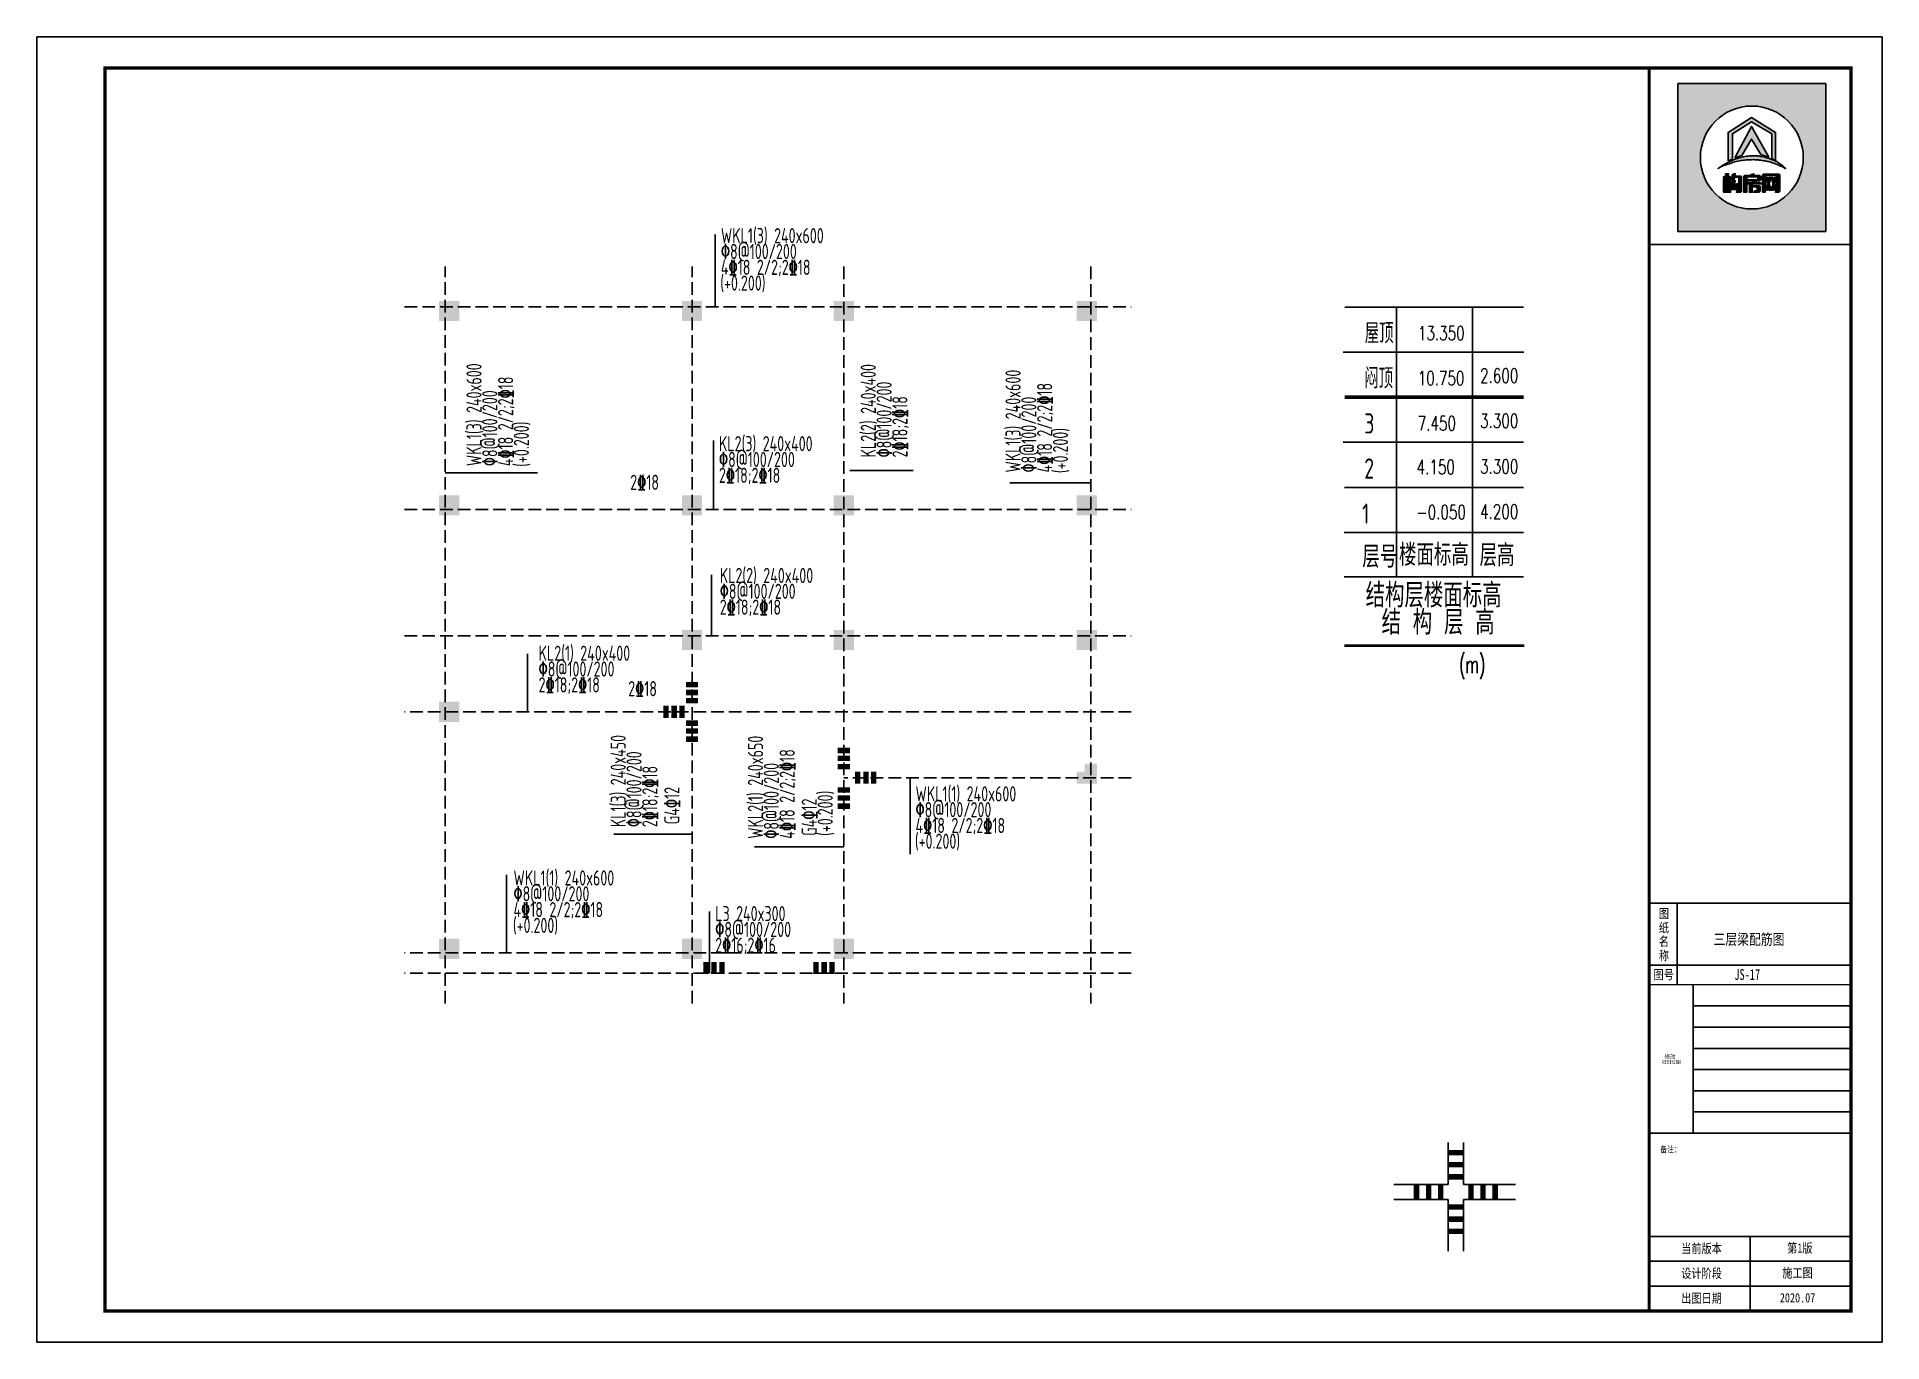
# Model space of a CAD drawing. Header units: millimetres. Extents: x -807114 to 558292, y -468455 to -61603.
# Drawn here: x 223290 to 259756, y -254641 to -228857 of the extents above; entities that cross this region are included whole.
import ezdxf
from ezdxf.enums import TextEntityAlignment as Align

# ---------------------------------------------------------------- set-up
doc = ezdxf.new("R2010")
doc.units = ezdxf.units.MM
doc.header["$LTSCALE"] = 1000
for name, pattern in [('3', [5, 3, -2]), ('DASH', [0.35, 0.25, -0.1]), ('DASHED', [19.05, 12.7, -6.35])]:
    doc.linetypes.add(name, pattern=pattern)
for name, color, linetype in [('BEAM', 4, 'DASHED'), ('PUB_TAB', 117, 'Continuous'), ('PUB_TEXT', 3, 'Continuous'), ('PUB_TITLE', 4, 'Continuous'), ('S_BEAMDIMMASS', 2, 'Continuous'), ('text1', 22, 'Continuous'), ('YHJ_图名', 7, 'Continuous'), ('建-文字', 7, 'Continuous'), ('建-轴', 1, 'Continuous')]:
    doc.layers.add(name, color=color, linetype=linetype)
doc.layers.add('YHG_表格', color=3, linetype='Continuous', lineweight=18)
doc.styles.add('_SIMPLEX', font='txt.shx', dxfattribs={"width": 0.8, "bigfont": 'hztxt.shx'})
doc.styles.add('TSSD_Rein', font='Tssdeng.shx', dxfattribs={"width": 0.7, "bigfont": 'hztxt.shx'})
doc.styles.add('uni-黑体', font='simhei.ttf')
doc.styles.add('ZDBOX', font='simsun.ttc', dxfattribs={"width": 0.7})
doc.styles.add('双线', font='tssdeng2.shx', dxfattribs={"width": 0.75, "bigfont": 'tssdchn.shx'})
doc.styles.add('宋体', font='simsun.ttc', dxfattribs={"width": 0.8})

msp = doc.modelspace()

# ---------------------------------------------------------------- texts
at = {"style": 'TSSD_Rein', "width": 0.7}
for p in [(235016.2, -237896.2), (234976.1, -241973.2)]:
    msp.add_text('2%%13218', height=300, dxfattribs=at).set_placement(p, align=Align.BOTTOM_LEFT)
at = {"style": 'ZDBOX', "width": 0.8}
for s, height, p in [('图', 184.2, (255444.6, -246175.1)), ('纸', 184.2, (255444.6, -246452.9)), ('名', 184.2, (255444.6, -246721.3)), ('称', 184.2, (255444.6, -247003.6)), ('图号', 184.17, (255440.9, -247383.5)), ('备注：', 122.78, (255575.8, -250830.7))]:
    msp.add_text(s, height=height, dxfattribs=at).set_placement(p, align=Align.MIDDLE)
for s, p in [('当前版本', (255785.6, -252883.6)), ('第1版', (257879, -252875.2)), ('设计阶段', (255785.6, -253374.8)), ('施工图', (257782.9, -253366.3)), ('出图日期', (255785.6, -253865.9)), ('2020.07', (257734.8, -253857.5))]:
    msp.add_text(s, height=184.17, dxfattribs=at).set_placement(p)
at = {"layer": 'PUB_TAB', "color": 7, "style": '_SIMPLEX', "width": 0.7}
for s, p in [('13.350', (250583.1, -234848.2)), ('10.750', (250578.3, -235739.1)), ('2.600', (251811.5, -235689.7)), ('7.450', (250578.3, -236630)), ('3.300', (251811.5, -236580.6)), ('4.150', (250557.2, -237493.8)), ('3.300', (251811.5, -237484.8)), ('-0.050', (250557.2, -238384.7)), ('4.200', (251811.5, -238375.7))]:
    msp.add_text(s, height=280, dxfattribs=at).set_placement(p)
at = {"layer": 'PUB_TEXT', "color": 8, "style": '宋体'}
msp.add_text('修改', height=78.05, dxfattribs=at).set_placement((255457, -249042.7))
at = {"layer": 'PUB_TEXT', "color": 8, "style": '宋体', "width": 0.7}
msp.add_text('REVISION', height=78.05, dxfattribs=at).set_placement((255414.5, -249170.8), align=Align.BOTTOM_LEFT)
at = {"layer": 'S_BEAMDIMMASS', "style": 'TSSD_Rein', "width": 0.7}
for s, p in [('WKL1(3) 240x600', (236808.2, -233023.5)), ('%%1308@100/200', (236808.2, -233336)), ('4%%13218 2/2;2%%13218', (236808.2, -233648.5)), ('(+0.200)', (236795.8, -233959.7)), ('KL2(3) 240x400', (236769.7, -237132.6)), ('%%1308@100/200', (236769.7, -237445.1)), ('2%%13218;2%%13218', (236769.7, -237757.6)), ('KL2(2) 240x400', (236785.2, -239736.8)), ('%%1308@100/200', (236785.1, -240049.3)), ('2%%13218;2%%13218', (236785.1, -240361.8)), ('KL2(1) 240x400', (233205.2, -241272.4)), ('%%1308@100/200', (233205.2, -241584.9)), ('2%%13218;2%%13218', (233205.2, -241897.4)), ('WKL1(1) 240x600', (240653.7, -244050.3)), ('%%1308@100/200', (240653.7, -244362.8)), ('4%%13218 2/2;2%%13218', (240653.7, -244675.3)), ('(+0.200)', (240641.4, -244986.6)), ('WKL1(1) 240x600', (232708.8, -245712.2)), ('%%1308@100/200', (232708.8, -246024.7)), ('4%%13218 2/2;2%%13218', (232708.8, -246337.2)), ('L3 240x300', (236695.8, -246416.2)), ('(+0.200)', (232696.5, -246648.5)), ('%%1308@100/200', (236695.8, -246728.7)), ('2%%13216;2%%13216', (236695.8, -247041.2))]:
    msp.add_text(s, height=300, dxfattribs=at).set_placement(p, align=Align.BOTTOM_LEFT)
for s, p in [('WKL1(3) 240x600', (232168.1, -237337.1)), ('KL2(2) 240x400', (239960.4, -237165.2)), ('WKL1(3) 240x600', (242821, -237463)), ('%%1308@100/200', (232480.6, -237337.1)), ('4%%13218 2/2;2%%13218', (232793.1, -237337.1)), ('%%1308@100/200', (240272.9, -237165.2)), ('4%%13218 2/2;2%%13218', (243446, -237463)), ('2%%13218;2%%13218', (240585.4, -237165.2)), ('%%1308@100/200', (243133.5, -237463)), ('(+0.200)', (233104.4, -237349.4)), ('(+0.200)', (243757.3, -237475.4)), ('KL1(3) 240x450', (235018, -244469.3)), ('WKL2(1) 240x650', (237731.6, -244698.2)), ('%%1308@100/200', (235330.5, -244469.3)), ('%%1308@100/200', (238044.1, -244698.2)), ('4%%13218 2/2;2%%13218', (238356.6, -244698.2)), ('2%%13218;2%%13218', (235643, -244469.3))]:
    msp.add_text(s, height=300, rotation=90, dxfattribs=at).set_placement(p, align=Align.BOTTOM_LEFT)
for s, p in [('G4%%13112', (235989.3, -244412.3)), ('G4%%13112', (238702.8, -244641.3)), ('(+0.200)', (239019.1, -244641.3))]:
    msp.add_text(s, height=300, rotation=90, dxfattribs=at).set_placement(p)
at = {"layer": 'YHJ_图名', "color": 3}
for s, height, style, width, p in [('屋顶', 400, '双线', 0.75, (249531.6, -234911)), ('闷顶', 400, '双线', 0.75, (249521.8, -235801.9)), ('3', 400, '双线', 0.75, (249521.8, -236692.7)), ('2', 400, '双线', 0.75, (249521.8, -237583.6)), ('1', 400, '双线', 0.75, (249478.5, -238474.5)), ('楼面标高', 432, 'TSSD_Rein', 0.8, (250206.8, -239305.1, 7980)), ('层高', 432, 'TSSD_Rein', 0.8, (251800.1, -239313.6, 7182)), ('层号', 432, 'TSSD_Rein', 0.8, (249482.9, -239342.6, 7182)), ('结构层楼面标高', 480, 'TSSD_Rein', 0.8, (249548.8, -240129.1, 7980)), ('结 构 层 高', 480, 'TSSD_Rein', 0.8, (249864, -240664.1, 7980)), ('(m)', 346.71, '_SIMPLEX', 0.6, (251398.4, -241426.2))]:
    msp.add_text(s, height=height, dxfattribs=dict(at, style=style, width=width)).set_placement(p)
at = {"layer": '建-文字', "style": 'uni-黑体'}
for s, width, p in [('三层梁配筋图', 0.8, (256426, -246791.9)), ('JS-17', 0.7, (256836.6, -247486.4))]:
    msp.add_text(s, height=213.77, dxfattribs=dict(at, width=width)).set_placement(p)

# ---------------------------------------------------------------- blocks, each defined once
blk = doc.blocks.new('sadasfafa')
h = blk.add_hatch(color=252)
h.dxf.hatch_style = 1
h.paths.add_polyline_path([(1853311, -2488040), (1853311, -2490368), (1855639, -2490368), (1855639, -2488040)])
h.paths.add_polyline_path([(1855286, -2489204, 1), (1853664, -2489204, 1)], flags=16)
edge = h.paths.add_edge_path(flags=0)
edge.add_spline(control_points=[(1853945, -2489376), (1853935, -2489385), (1854022, -2489327), (1854064, -2489324), (1854178, -2489280), (1854273, -2489257), (1854375, -2489242), (1854470, -2489236), (1854555, -2489239), (1854630, -2489250), (1854700, -2489259), (1854781, -2489280), (1854854, -2489303), (1854917, -2489335), (1854967, -2489354), (1854993, -2489368), (1855014, -2489382), (1854982, -2489354), (1854965, -2489332), (1854910, -2489297), (1854854, -2489260), (1854784, -2489234), (1854713, -2489206), (1854640, -2489189), (1854569, -2489179), (1854497, -2489176), (1854414, -2489178), (1854321, -2489198), (1854229, -2489222), (1854147, -2489257), (1854080, -2489292), (1854021, -2489325), (1853977, -2489352), (1853953, -2489369), (1853945, -2489376)], knot_values=[0, 0, 0, 0, 114.670179, 423.637006, 763.89867, 1083.683754, 1343.405239, 1688.07646, 1952.326814, 2113.699055, 2375.693807, 2595.188681, 2872.839541, 3068.155951, 3238.592156, 3348.056762, 3361.095167, 3431.805845, 3527.265261, 3733.200323, 3952.805082, 4160.23278, 4398.128766, 4650.488133, 4837.16968, 5050.428326, 5308.684497, 5588.159898, 5913.430939, 6163.12325, 6398.139207, 6601.625078, 6772.549769, 6871.149972, 6871.149972, 6871.149972, 6871.149972], degree=3, periodic=1)
h.paths.add_polyline_path([(1854530, -2489580), (1854534, -2489580), (1854534, -2489603), (1854618, -2489603), (1854618, -2489621), (1854481, -2489621), (1854481, -2489650), (1854589, -2489650), (1854599, -2489656), (1854606, -2489666), (1854606, -2489733), (1854600, -2489742), (1854590, -2489750), (1854506, -2489750), (1854514, -2489740), (1854518, -2489731), (1854552, -2489731), (1854558, -2489728), (1854560, -2489721), (1854560, -2489675), (1854558, -2489670), (1854553, -2489667), (1854481, -2489667), (1854481, -2489750), (1854436, -2489750), (1854436, -2489626), (1854433, -2489621), (1854406, -2489621), (1854406, -2489603), (1854488, -2489603), (1854488, -2489590)], flags=0)
h.paths.add_polyline_path([(1854486, -2489468), (1854506, -2489461), (1854506, -2489485), (1854510, -2489489), (1854601, -2489489), (1854609, -2489494), (1854615, -2489502), (1854615, -2489556), (1854607, -2489564), (1854599, -2489569), (1854401, -2489569), (1854394, -2489573), (1854394, -2489750), (1854349, -2489750), (1854349, -2489504), (1854355, -2489495), (1854367, -2489489), (1854462, -2489489), (1854462, -2489474)], flags=0)
h.paths.add_polyline_path([(1854394, -2489554), (1854394, -2489512), (1854404, -2489506), (1854562, -2489506), (1854570, -2489513), (1854570, -2489554)], flags=0)
h.paths.add_polyline_path([(1854214, -2489569), (1854203, -2489632), (1854193, -2489683), (1854194, -2489689), (1854218, -2489689), (1854220, -2489683), (1854214, -2489633), (1854254, -2489614), (1854263, -2489686), (1854263, -2489700), (1854255, -2489709), (1854159, -2489709), (1854150, -2489702), (1854148, -2489692), (1854173, -2489569)], flags=0)
h.paths.add_polyline_path([(1854187, -2489466), (1854213, -2489458), (1854207, -2489496), (1854296, -2489496), (1854305, -2489498), (1854312, -2489505), (1854314, -2489513), (1854314, -2489733), (1854310, -2489741), (1854301, -2489750), (1854231, -2489750), (1854238, -2489741), (1854243, -2489730), (1854261, -2489730), (1854268, -2489727), (1854270, -2489720), (1854270, -2489531), (1854270, -2489526), (1854267, -2489521), (1854260, -2489516), (1854202, -2489516), (1854201, -2489534), (1854196, -2489558), (1854150, -2489558), (1854159, -2489535), (1854165, -2489504), (1854167, -2489471)], flags=0)
h.paths.add_polyline_path([(1854140, -2489544), (1854140, -2489750), (1854114, -2489750), (1854114, -2489544)], flags=0)
h.paths.add_polyline_path([(1854056, -2489544), (1854053, -2489750), (1854031, -2489750), (1854031, -2489544)], flags=0)
h.paths.add_polyline_path([(1854107, -2489459), (1854107, -2489508), (1854139, -2489508), (1854139, -2489527), (1854107, -2489527), (1854107, -2489750), (1854062, -2489750), (1854062, -2489527), (1854029, -2489527), (1854029, -2489508), (1854062, -2489508), (1854062, -2489459)], flags=0)
h.paths.add_polyline_path([(1854209, -2489211), (1854471, -2488714), (1854743, -2489200), (1854618, -2489155), (1854470, -2488913), (1854318, -2489172)], flags=0)
h.paths.add_polyline_path([(1854102, -2488808), (1854470, -2488575), (1854848, -2488810), (1854848, -2489247), (1854790, -2489223), (1854790, -2488832), (1854471, -2488643), (1854168, -2488829), (1854168, -2489231), (1854102, -2489257)], flags=0)
h.paths.add_polyline_path([(1854685, -2489750), (1854641, -2489750), (1854641, -2489488), (1854641, -2489484), (1854646, -2489475), (1854656, -2489467), (1854898, -2489467), (1854907, -2489471), (1854916, -2489478), (1854916, -2489731), (1854908, -2489743), (1854902, -2489750), (1854847, -2489750), (1854858, -2489732), (1854866, -2489731), (1854869, -2489724), (1854869, -2489718), (1854867, -2489718), (1854836, -2489718), (1854826, -2489684), (1854814, -2489718), (1854746, -2489718), (1854736, -2489684), (1854722, -2489718), (1854689, -2489718), (1854689, -2489709), (1854691, -2489709), (1854720, -2489621), (1854685, -2489512)], flags=0)
h.paths.add_polyline_path([(1854779, -2489518), (1854809, -2489621), (1854781, -2489709), (1854777, -2489709), (1854750, -2489621), (1854775, -2489518)], flags=0)
h = blk.add_hatch(color=7)
h.dxf.hatch_style = 1
h.paths.add_polyline_path([(1854102, -2489257), (1854168, -2489231), (1854168, -2488829), (1854471, -2488643), (1854790, -2488832), (1854790, -2489223), (1854848, -2489247), (1854848, -2488810), (1854470, -2488575), (1854102, -2488808)])
h = blk.add_hatch(color=7)
h.dxf.hatch_style = 1
h.paths.add_polyline_path([(1854318, -2489172), (1854470, -2488913), (1854618, -2489155), (1854743, -2489200), (1854471, -2488714), (1854209, -2489211)])
h = blk.add_hatch(color=7)
h.dxf.hatch_style = 1
edge = h.paths.add_edge_path()
edge.add_spline(control_points=[(1853945, -2489376), (1853953, -2489369), (1853977, -2489352), (1854021, -2489325), (1854080, -2489292), (1854147, -2489257), (1854229, -2489222), (1854321, -2489198), (1854414, -2489178), (1854497, -2489176), (1854569, -2489179), (1854640, -2489189), (1854713, -2489206), (1854784, -2489234), (1854854, -2489260), (1854910, -2489297), (1854965, -2489332), (1854982, -2489354), (1855014, -2489382), (1854993, -2489368), (1854967, -2489354), (1854917, -2489335), (1854854, -2489303), (1854781, -2489280), (1854700, -2489259), (1854630, -2489250), (1854555, -2489239), (1854470, -2489236), (1854375, -2489242), (1854273, -2489257), (1854178, -2489280), (1854064, -2489324), (1854022, -2489327), (1853935, -2489385), (1853945, -2489376)], knot_values=[0, 0, 0, 0, 98.600203, 269.524894, 473.010766, 708.026723, 957.719033, 1282.990074, 1562.465475, 1820.721647, 2033.980292, 2220.661839, 2473.021206, 2710.917192, 2918.34489, 3137.949649, 3343.884711, 3439.344127, 3510.054805, 3523.09321, 3632.557816, 3802.994021, 3998.310431, 4275.961291, 4495.456165, 4757.450917, 4918.823158, 5183.073513, 5527.744733, 5787.466218, 6107.251302, 6447.512966, 6756.479793, 6871.149972, 6871.149972, 6871.149972, 6871.149972], degree=3, periodic=1)
h = blk.add_hatch(color=7)
h.dxf.hatch_style = 1
h.paths.add_polyline_path([(1854062, -2489459), (1854062, -2489508), (1854029, -2489508), (1854029, -2489527), (1854062, -2489527), (1854062, -2489750), (1854107, -2489750), (1854107, -2489527), (1854139, -2489527), (1854139, -2489508), (1854107, -2489508), (1854107, -2489459)])
h = blk.add_hatch(color=7)
h.dxf.hatch_style = 1
h.paths.add_polyline_path([(1854167, -2489471), (1854165, -2489504), (1854159, -2489535), (1854150, -2489558), (1854196, -2489558), (1854201, -2489534), (1854202, -2489516), (1854260, -2489516), (1854267, -2489521), (1854270, -2489526), (1854270, -2489531), (1854270, -2489720), (1854268, -2489727), (1854261, -2489730), (1854243, -2489730), (1854238, -2489741), (1854231, -2489750), (1854301, -2489750), (1854310, -2489741), (1854314, -2489733), (1854314, -2489513), (1854312, -2489505), (1854305, -2489498), (1854296, -2489496), (1854207, -2489496), (1854213, -2489458), (1854187, -2489466)])
h = blk.add_hatch(color=7)
h.dxf.hatch_style = 1
h.paths.add_polyline_path([(1854462, -2489474), (1854462, -2489489), (1854367, -2489489), (1854355, -2489495), (1854349, -2489504), (1854349, -2489750), (1854394, -2489750), (1854394, -2489573), (1854401, -2489569), (1854599, -2489569), (1854607, -2489564), (1854615, -2489556), (1854615, -2489502), (1854609, -2489494), (1854601, -2489489), (1854510, -2489489), (1854506, -2489485), (1854506, -2489461), (1854486, -2489468)])
h.paths.add_polyline_path([(1854394, -2489554), (1854394, -2489512), (1854404, -2489506), (1854562, -2489506), (1854570, -2489513), (1854570, -2489554)], flags=16)
h = blk.add_hatch(color=7)
h.dxf.hatch_style = 1
h.paths.add_polyline_path([(1854685, -2489512), (1854685, -2489493), (1854693, -2489483), (1854862, -2489483), (1854869, -2489491), (1854869, -2489724), (1854866, -2489731), (1854858, -2489732), (1854847, -2489750), (1854902, -2489750), (1854908, -2489743), (1854916, -2489731), (1854916, -2489478), (1854907, -2489471), (1854898, -2489467), (1854656, -2489467), (1854646, -2489475), (1854641, -2489484), (1854641, -2489488), (1854641, -2489750), (1854685, -2489750)])
h = blk.add_hatch(color=7)
h.dxf.hatch_style = 1
h.paths.add_polyline_path([(1854866, -2489709), (1854840, -2489621), (1854866, -2489512), (1854836, -2489512), (1854824, -2489558), (1854808, -2489512), (1854745, -2489512), (1854734, -2489557), (1854719, -2489512), (1854689, -2489512), (1854720, -2489621), (1854691, -2489709), (1854689, -2489709), (1854689, -2489710), (1854689, -2489718), (1854722, -2489718), (1854736, -2489684), (1854746, -2489718), (1854814, -2489718), (1854826, -2489684), (1854836, -2489718), (1854867, -2489718), (1854867, -2489709)])
h.paths.add_polyline_path([(1854779, -2489518), (1854809, -2489621), (1854781, -2489709), (1854777, -2489709), (1854750, -2489621), (1854775, -2489518)], flags=16)
h = blk.add_hatch(color=7)
h.dxf.hatch_style = 1
h.paths.add_polyline_path([(1854031, -2489544), (1854031, -2489750), (1854053, -2489750), (1854056, -2489544)])
h = blk.add_hatch(color=7)
h.dxf.hatch_style = 1
h.paths.add_polyline_path([(1854114, -2489544), (1854114, -2489750), (1854140, -2489750), (1854140, -2489544)])
h = blk.add_hatch(color=7)
h.dxf.hatch_style = 1
h.paths.add_polyline_path([(1854173, -2489569), (1854148, -2489692), (1854150, -2489702), (1854159, -2489709), (1854255, -2489709), (1854263, -2489700), (1854263, -2489686), (1854254, -2489614), (1854214, -2489633), (1854220, -2489683), (1854218, -2489689), (1854194, -2489689), (1854193, -2489683), (1854203, -2489632), (1854214, -2489569)])
h = blk.add_hatch(color=7)
h.dxf.hatch_style = 1
h.paths.add_polyline_path([(1854488, -2489590), (1854488, -2489603), (1854406, -2489603), (1854406, -2489621), (1854433, -2489621), (1854436, -2489626), (1854436, -2489750), (1854481, -2489750), (1854481, -2489667), (1854553, -2489667), (1854558, -2489670), (1854560, -2489675), (1854560, -2489721), (1854558, -2489728), (1854552, -2489731), (1854518, -2489731), (1854514, -2489740), (1854506, -2489750), (1854590, -2489750), (1854600, -2489742), (1854606, -2489733), (1854606, -2489666), (1854599, -2489656), (1854589, -2489650), (1854481, -2489650), (1854481, -2489621), (1854618, -2489621), (1854618, -2489603), (1854534, -2489603), (1854534, -2489580), (1854530, -2489580)])
for points in [[(1855639, -2488040), (1853311, -2488040), (1853311, -2490368), (1855639, -2490368)], [(1854102, -2489257), (1854102, -2488808), (1854470, -2488575), (1854848, -2488810), (1854848, -2489247), (1854790, -2489223), (1854790, -2488832), (1854471, -2488643), (1854168, -2488829), (1854168, -2489231)], [(1854209, -2489211), (1854318, -2489172), (1854470, -2488913), (1854618, -2489155), (1854743, -2489200), (1854471, -2488714)], [(1854062, -2489459), (1854107, -2489459), (1854107, -2489508), (1854139, -2489508), (1854139, -2489527), (1854107, -2489527), (1854107, -2489750), (1854062, -2489750), (1854062, -2489527), (1854029, -2489527), (1854029, -2489508), (1854062, -2489508)], [(1854462, -2489474), (1854486, -2489468), (1854506, -2489461), (1854506, -2489485), (1854510, -2489489), (1854601, -2489489), (1854609, -2489494), (1854615, -2489502), (1854615, -2489556), (1854607, -2489564), (1854599, -2489569), (1854401, -2489569), (1854394, -2489573), (1854394, -2489750), (1854349, -2489750), (1854349, -2489504), (1854355, -2489495), (1854367, -2489489), (1854462, -2489489)], [(1854394, -2489554), (1854570, -2489554), (1854570, -2489513), (1854562, -2489506), (1854404, -2489506), (1854394, -2489512)], [(1854641, -2489750), (1854641, -2489488), (1854641, -2489484), (1854646, -2489475), (1854656, -2489467), (1854898, -2489467), (1854907, -2489471), (1854916, -2489478), (1854916, -2489731), (1854908, -2489743), (1854902, -2489750), (1854847, -2489750), (1854858, -2489732), (1854866, -2489731), (1854869, -2489724), (1854869, -2489491), (1854862, -2489483), (1854693, -2489483), (1854685, -2489493), (1854685, -2489750)], [(1854775, -2489518), (1854779, -2489518), (1854809, -2489621), (1854781, -2489709), (1854777, -2489709), (1854750, -2489621)], [(1854056, -2489544), (1854031, -2489544), (1854031, -2489750), (1854053, -2489750)], [(1854114, -2489544), (1854140, -2489544), (1854140, -2489750), (1854114, -2489750)], [(1854488, -2489590), (1854530, -2489580), (1854534, -2489580), (1854534, -2489603), (1854618, -2489603), (1854618, -2489621), (1854481, -2489621), (1854481, -2489650), (1854589, -2489650), (1854599, -2489656), (1854606, -2489666), (1854606, -2489733), (1854600, -2489742), (1854590, -2489750), (1854506, -2489750), (1854514, -2489740), (1854518, -2489731), (1854552, -2489731), (1854558, -2489728), (1854560, -2489721), (1854560, -2489675), (1854558, -2489670), (1854553, -2489667), (1854481, -2489667), (1854481, -2489750), (1854436, -2489750), (1854436, -2489626), (1854433, -2489621), (1854406, -2489621), (1854406, -2489603), (1854488, -2489603)]]:
    blk.add_lwpolyline(points, close=True)
for points in [[(1854167, -2489471), (1854187, -2489466), (1854213, -2489458), (1854207, -2489496), (1854296, -2489496), (1854305, -2489498), (1854312, -2489505), (1854314, -2489513), (1854314, -2489733), (1854310, -2489741), (1854301, -2489750), (1854231, -2489750), (1854238, -2489741), (1854243, -2489730), (1854261, -2489730), (1854268, -2489727), (1854270, -2489720), (1854270, -2489531), (1854270, -2489526), (1854267, -2489521), (1854260, -2489516), (1854202, -2489516), (1854201, -2489534), (1854196, -2489558), (1854150, -2489558), (1854150, -2489558), (1854159, -2489535), (1854165, -2489504), (1854167, -2489471)], [(1854866, -2489709), (1854866, -2489709), (1854867, -2489709), (1854867, -2489718), (1854836, -2489718), (1854826, -2489684), (1854814, -2489718), (1854746, -2489718), (1854736, -2489684), (1854722, -2489718), (1854689, -2489718), (1854689, -2489710), (1854689, -2489709), (1854691, -2489709), (1854720, -2489621), (1854689, -2489512)], [(1854173, -2489569), (1854214, -2489569), (1854203, -2489632), (1854193, -2489683), (1854194, -2489689), (1854218, -2489689), (1854220, -2489683), (1854214, -2489633), (1854254, -2489614), (1854263, -2489686), (1854263, -2489700), (1854255, -2489709), (1854159, -2489709), (1854150, -2489702), (1854148, -2489692), (1854173, -2489569)]]:
    blk.add_lwpolyline(points)
at = {"color": 7}
blk.add_lwpolyline([(1854689, -2489512), (1854719, -2489512), (1854734, -2489557), (1854745, -2489512), (1854808, -2489512), (1854824, -2489558), (1854836, -2489512), (1854866, -2489512), (1854840, -2489621), (1854866, -2489709)], dxfattribs=at)
blk.add_circle((1854475, -2489204), 811)
at = {"start_tangent": (-0.74079, -0.671736), "end_tangent": (-0.74079, -0.671736)}
blk.add_spline([(1853945, -2489376), (1853977, -2489357), (1854071, -2489318), (1854178, -2489282), (1854280, -2489257), (1854365, -2489245), (1854479, -2489238), (1854566, -2489241), (1854619, -2489248), (1854704, -2489261), (1854775, -2489279), (1854861, -2489308), (1854920, -2489335), (1854972, -2489357), (1855003, -2489375), (1855007, -2489377), (1854990, -2489361), (1854968, -2489339), (1854913, -2489299), (1854851, -2489261), (1854787, -2489235), (1854714, -2489208), (1854633, -2489189), (1854572, -2489180), (1854501, -2489177), (1854416, -2489181), (1854326, -2489198), (1854222, -2489227), (1854146, -2489259), (1854077, -2489294), (1854019, -2489327), (1853971, -2489357), (1853945, -2489376)], degree=3, dxfattribs=at)

# ---------------------------------------------------------------- hatches: boundary and pattern name
h = msp.add_hatch(color=256)
h.dxf.hatch_style = 1
h.paths.add_polyline_path([(243837.2, -237911.2), (243837.2, -238311.2), (244237.2, -238311.2), (244237.2, -237911.2)])
h.paths.add_polyline_path([(236037.2, -234471.2), (236437.2, -234471.2), (236437.2, -234071.2), (236037.2, -234071.2)])
h.paths.add_polyline_path([(239037.2, -234471.2), (239437.2, -234471.2), (239437.2, -234071.2), (239037.2, -234071.2)])
h.paths.add_polyline_path([(239037.2, -246671.2), (239037.2, -247071.2), (239437.2, -247071.2), (239437.2, -246671.2)])
h.paths.add_polyline_path([(236037.2, -246671.2), (236037.2, -247071.2), (236437.2, -247071.2), (236437.2, -246671.2)])
h.paths.add_polyline_path([(236037.2, -237911.2), (236037.2, -238311.2), (236437.2, -238311.2), (236437.2, -237911.2)])
h.paths.add_polyline_path([(239037.2, -237911.2), (239037.2, -238311.2), (239437.2, -238311.2), (239437.2, -237911.2)])
h.paths.add_polyline_path([(243837.2, -240571.2), (243837.2, -240971.2), (244237.2, -240971.2), (244237.2, -240571.2)])
h.paths.add_polyline_path([(236037.2, -240571.2), (236037.2, -240971.2), (236437.2, -240971.2), (236437.2, -240571.2)])
h.paths.add_polyline_path([(239037.2, -240571.2), (239037.2, -240971.2), (239437.2, -240971.2), (239437.2, -240571.2)])
h.paths.add_polyline_path([(231237.2, -234471.2), (231637.2, -234471.2), (231637.2, -234071.2), (231237.2, -234071.2)])
h.paths.add_polyline_path([(243837.2, -234471.2), (244237.2, -234471.2), (244237.2, -234071.2), (243837.2, -234071.2)])
h.paths.add_polyline_path([(231237.2, -246671.2), (231237.2, -247071.2), (231637.2, -247071.2), (231637.2, -246671.2)])
h.paths.add_polyline_path([(231237.2, -237911.2), (231237.2, -238311.2), (231637.2, -238311.2), (231637.2, -237911.2)])
h.paths.add_polyline_path([(231237.2, -241991.2), (231237.2, -242391.2), (231637.2, -242391.2), (231637.2, -241991.2)])
h.paths.add_polyline_path([(243837.2, -243371.2), (243837.2, -243611.2), (244237.2, -243611.2), (244237.2, -243211.2), (243997.2, -243211.2), (243997.2, -243371.2)])

# ---------------------------------------------------------------- linework, layer by layer
for p, q in [((236693.9, -232760.9), (236693.9, -234191.2)), ((236660.9, -236829.8), (236660.9, -238191.2)), ((233183.9, -237465.9), (231357.2, -237465.9)), ((240609.4, -237425.3), (239357.2, -237425.3)), ((242517.4, -237663.6), (244117.2, -237663.6)), ((236621.2, -239482.2), (236621.2, -240691.2)), ((232982.9, -241045.5), (232982.9, -242191.2)), ((240546.3, -245002.9), (240546.3, -243491.2)), ((234691, -244609.3), (236237.2, -244609.3)), ((237474.6, -244855.3), (239237.2, -244855.3)), ((232568.2, -245409.6), (232568.2, -246951.2)), ((236582.5, -246132.2), (236582.5, -247351.2)), ((255704.3, -247581.2), (255704.3, -245969.7)), ((255151.7, -247197.5), (259142.1, -247197.5))]:
    msp.add_line(p, q)
at = {"const_width": 30.7}
for points in [[(255151.7, -232958.5), (259142.1, -232958.5)], [(255151.7, -245969.7), (259142.1, -245969.7)], [(255151.7, -247581.2), (259142.1, -247581.2)], [(255151.7, -250514.4), (259142.1, -250514.4)]]:
    msp.add_lwpolyline(points, dxfattribs=at)
at = {"layer": 'BEAM', "linetype": '3'}
for p, q in [((251183.1, -251526.3), (251183.1, -250699.2)), ((251482, -251526.3), (251482, -250699.2)), ((250106.9, -251526.3), (251183.1, -251526.3)), ((251482, -251526.3), (252509.7, -251526.3)), ((250106.9, -251825.2), (251183.1, -251825.2)), ((251183.1, -252845.3), (251183.1, -251825.2)), ((251482, -251825.2), (252509.7, -251825.2)), ((251482, -252845.3), (251482, -251825.2))]:
    msp.add_line(p, q, dxfattribs=at)
at = {"layer": 'PUB_TAB'}
msp.add_line((249125.6, -238647.7), (252662.3, -238647.7), dxfattribs=at)
msp.add_line((249125.6, -238647.7), (252662.3, -238647.7), dxfattribs=at)
msp.add_line((249125.6, -238647.7), (252662.3, -238647.7), dxfattribs=at)
msp.add_line((249125.6, -238647.7), (252662.3, -238647.7), dxfattribs=at)
msp.add_line((249125.6, -238647.7), (252662.3, -238647.7), dxfattribs=at)
msp.add_line((249125.6, -238647.7), (252662.3, -238647.7), dxfattribs=at)
msp.add_line((249125.6, -238647.7), (252662.3, -238647.7), dxfattribs=at)
msp.add_line((249125.6, -238647.7), (252662.3, -238647.7), dxfattribs=at)
at = {"layer": 'PUB_TITLE'}
for p, q in [((255151.7, -252553.8), (259142.1, -252553.8)), ((257146.9, -254027.2), (257146.9, -252553.8)), ((255151.7, -253045), (259142.1, -253045)), ((255151.7, -253536.1), (259142.1, -253536.1))]:
    msp.add_line(p, q, dxfattribs=at)
for points in [[(223290, -254641.1), (259756, -254641.1), (259756, -228857), (223290, -228857)], [(224635.3, -254027.2), (259142.1, -254027.2), (259142.1, -229470.9), (224635.3, -229470.9)]]:
    msp.add_lwpolyline(points, close=True, dxfattribs=at)
at = {"layer": 'PUB_TITLE', "const_width": 61.4}
msp.add_lwpolyline([(224635.3, -254027.2), (259142.1, -254027.2), (259142.1, -229470.9), (224635.3, -229470.9)], close=True, dxfattribs=at)
msp.add_lwpolyline([(255151.7, -254027.2), (255151.7, -229470.9)], dxfattribs=at)
at = {"layer": 'PUB_TITLE'}
msp.add_lwpolyline([(255151.7, -250514.4), (259142.1, -250514.4)], dxfattribs=at)
for points in [[(256020, -247581.2), (256020, -247581.2), (256020, -250496), (256020, -250496)], [(256020, -248000.2), (256020, -248000.2), (258345.4, -248000.2), (259142.1, -248000.2)], [(256020, -248419.3), (256020, -248419.3), (258345.4, -248419.3), (259142.1, -248419.3)], [(256020, -248838.3), (256020, -248838.3), (258345.4, -248838.3), (259142.1, -248838.3)], [(256020, -249257.3), (256020, -249257.3), (258345.4, -249257.3), (259142.1, -249257.3)], [(256020, -249676.4), (256020, -249676.4), (258345.4, -249676.4), (259142.1, -249676.4)], [(256020, -250095.4), (256020, -250095.4), (258345.4, -250095.4), (259142.1, -250095.4)]]:
    msp.add_open_spline(points, degree=3, dxfattribs=at)
at = {"layer": 'text1', "color": 1, "const_width": 107.6}
for points in [[(236357.2, -241653.5), (236117.2, -241653.5)], [(236357.2, -241809), (236117.2, -241809)], [(235722.9, -242311.2), (235722.9, -242071.2)], [(235884.9, -242311.2), (235884.9, -242071.2)], [(236040.4, -242311.2), (236040.4, -242071.2)], [(236357.2, -241970.9), (236117.2, -241970.9)], [(236357.2, -242413.1), (236117.2, -242413.1)], [(236357.2, -242568.5), (236117.2, -242568.5)], [(236357.2, -242730.5), (236117.2, -242730.5)], [(239357.2, -242954.5), (239117.2, -242954.5)], [(239357.2, -243110), (239117.2, -243110)], [(239357.2, -243271.9), (239117.2, -243271.9)], [(239511, -243611.2), (239511, -243371.2)], [(239673, -243611.2), (239673, -243371.2)], [(239828.5, -243611.2), (239828.5, -243371.2)], [(239357.2, -243736.3), (239117.2, -243736.3)], [(239357.2, -243891.8), (239117.2, -243891.8)], [(239357.2, -244053.8), (239117.2, -244053.8)], [(236511, -247371.2), (236511, -247131.2)], [(236673, -247371.2), (236673, -247131.2)], [(236828.5, -247371.2), (236828.5, -247131.2)], [(238686.4, -247371.2), (238686.4, -247131.2)], [(238848.4, -247371.2), (238848.4, -247131.2)], [(239003.9, -247371.2), (239003.9, -247131.2)], [(251482, -250898.4), (251183.1, -250898.4)], [(251482, -251137.6), (251183.1, -251137.6)], [(250555.3, -251825.1), (250555.3, -251526.2)], [(250794.4, -251825.1), (250794.4, -251526.2)], [(251033.6, -251825.1), (251033.6, -251526.2)], [(251482, -251376.7), (251183.1, -251376.7)], [(251631.5, -251825.1), (251631.5, -251526.2)], [(251870.6, -251825.1), (251870.6, -251526.2)], [(252109.8, -251825.1), (252109.8, -251526.2)], [(251482, -251974.6), (251183.1, -251974.6)], [(251482, -252213.7), (251183.1, -252213.7)], [(251482, -252452.9), (251183.1, -252452.9)]]:
    msp.add_lwpolyline(points, dxfattribs=at)
at = {"layer": 'YHG_表格', "color": 1, "const_width": 70}
msp.add_lwpolyline([(249135.3, -235975), (252672, -235975)], dxfattribs=at)
at = {"layer": 'YHJ_图名', "color": 3}
for p, q in [((249135.3, -234193.3), (252672, -234193.3)), ((250160.5, -234193.3), (250160.5, -239520.6)), ((251659.7, -234193.3), (251659.7, -238977.9)), ((249108.6, -235084.2), (252672, -235084.2)), ((249135.3, -235084.2), (252672, -235084.2)), ((249135.3, -235084.2), (252672, -235084.2)), ((249140.2, -235084.2), (252676.9, -235084.2)), ((251659.7, -235084.2), (251659.7, -238977.9)), ((251659.7, -235084.2), (251659.7, -238977.9)), ((251659.7, -235084.2), (251659.7, -238977.9)), ((249135.3, -235975), (252672, -235975)), ((249103.7, -236865.9), (252667.1, -236865.9)), ((249130.5, -236865.9), (252667.1, -236865.9)), ((249135.3, -236865.9), (252672, -236865.9)), ((249130.5, -237756.8), (252667.1, -237756.8)), ((249130.5, -238647.7), (252667.1, -238647.7)), ((251659.7, -239014), (251659.7, -238977.9)), ((251659.7, -239010.6), (251659.7, -238977.9)), ((251659.7, -238977.9), (251659.7, -239520.6)), ((249125.6, -239520.6), (252667.1, -239520.6))]:
    msp.add_line(p, q, dxfattribs=at)
at = {"layer": 'YHJ_图名', "color": 3, "const_width": 54.9}
msp.add_lwpolyline([(249125.6, -240881.3), (252684.1, -240881.3)], dxfattribs=at)
at = {"layer": '建-轴', "linetype": 'DASH'}
for p, q in [((231357.2, -247951.2), (231357.2, -233391.2)), ((236237.2, -247951.2), (236237.2, -233391.2)), ((239237.2, -233391.2), (239237.2, -247951.2)), ((244117.2, -233391.2), (244117.2, -247951.2)), ((230557.2, -234191.2), (244917.2, -234191.2)), ((230557.2, -238191.2), (244917.2, -238191.2)), ((230557.2, -240691.2), (244917.2, -240691.2)), ((244917.2, -242191.2), (230557.2, -242191.2)), ((244917.2, -243491.2), (239237.2, -243491.2)), ((244917.2, -246951.2), (230557.2, -246951.2)), ((244917.2, -247351.2), (230557.2, -247351.2))]:
    msp.add_line(p, q, dxfattribs=at)

# ---------------------------------------------------------------- block references
at = {"xscale": 1.254, "yscale": 1.254, "zscale": 1.254}
msp.add_blockref('sadasfafa', (-2068330.3, 2890222.4), dxfattribs=at)

msp.set_redraw_order([(e.dxf.handle, doc.entitydb.next_handle()) for e in msp.query("TEXT MTEXT ATTDEF DIMENSION ARC_DIMENSION")])  # texts and dimensions are drawn at this point

doc.saveas('drawing.dxf')
